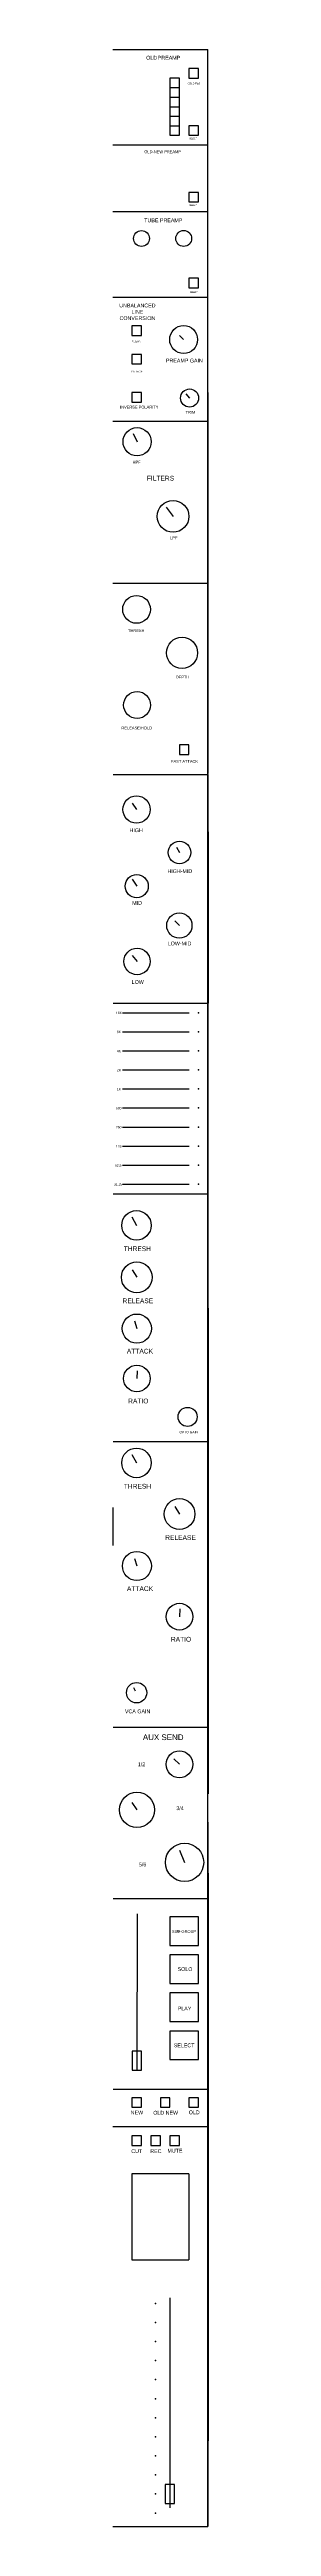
# Model space of a CAD drawing. Header units: inches. Extents: x 0 to 1600, y -1400 to 2600.
# Drawn here: x 600 to 700, y -1400 to 1200 of the extents above; entities that cross this region are included whole.
import ezdxf

# ---------------------------------------------------------------- set-up
doc = ezdxf.new("R2010")
doc.units = ezdxf.units.IN
doc.header["$MEASUREMENT"] = 0
doc.layers.get('0').update_dxf_attribs({"lineweight": 25, "true_color": 0xffffff})
doc.styles.add('textstyle105', font='')
doc.styles.add('textstyle11', font='')
doc.styles.add('textstyle122', font='')
doc.styles.add('textstyle137', font='')
doc.styles.add('textstyle155', font='')
doc.styles.add('textstyle171', font='')
doc.styles.add('textstyle187', font='')
doc.styles.add('textstyle219', font='')
doc.styles.add('textstyle22', font='')
doc.styles.add('textstyle234', font='')
doc.styles.add('textstyle251', font='')
doc.styles.add('textstyle266', font='')
doc.styles.add('textstyle283', font='')
doc.styles.add('textstyle298', font='')
doc.styles.add('textstyle315', font='')
doc.styles.add('textstyle330', font='')
doc.styles.add('textstyle346', font='')
doc.styles.add('textstyle362', font='')
doc.styles.add('textstyle378', font='')
doc.styles.add('textstyle393', font='')
doc.styles.add('textstyle409', font='')
doc.styles.add('textstyle426', font='')
doc.styles.add('textstyle43', font='')
doc.styles.add('textstyle441', font='')
doc.styles.add('textstyle458', font='')
doc.styles.add('textstyle474', font='')
doc.styles.add('textstyle490', font='')
doc.styles.add('textstyle506', font='')
doc.styles.add('textstyle522', font='')
doc.styles.add('textstyle538', font='')
doc.styles.add('textstyle54', font='')
doc.styles.add('textstyle554', font='')
doc.styles.add('textstyle570', font='')
doc.styles.add('textstyle586', font='')
doc.styles.add('textstyle602', font='')
doc.styles.add('textstyle618', font='')
doc.styles.add('textstyle633', font='')
doc.styles.add('textstyle650', font='')
doc.styles.add('textstyle666', font='')
doc.styles.add('textstyle682', font='')
doc.styles.add('textstyle698', font='')
doc.styles.add('textstyle715', font='')
doc.styles.add('textstyle730', font='')
doc.styles.add('textstyle746', font='')
doc.styles.add('textstyle75', font='')
doc.styles.add('textstyle761', font='')
doc.styles.add('textstyle778', font='')
doc.styles.add('textstyle795', font='')
doc.styles.add('textstyle811', font='')
doc.styles.add('textstyle827', font='')
doc.styles.add('textstyle842', font='')
doc.styles.add('textstyle858', font='')
doc.styles.add('textstyle874', font='')
doc.styles.add('textstyle890', font='')
doc.styles.add('textstyle90', font='')
doc.styles.add('textstyle905', font='')
doc.styles.add('textstyle926', font='')
doc.styles.add('textstyle942', font='')
doc.styles.add('textstyle959', font='')
doc.styles.get('textstyle105').set_extended_font_data('Liberation Sans')
doc.styles.get('textstyle11').set_extended_font_data('Liberation Sans')
doc.styles.get('textstyle122').set_extended_font_data('Liberation Sans')
doc.styles.get('textstyle137').set_extended_font_data('Liberation Sans')
doc.styles.get('textstyle155').set_extended_font_data('Liberation Sans')
doc.styles.get('textstyle171').set_extended_font_data('Liberation Sans')
doc.styles.get('textstyle187').set_extended_font_data('Liberation Sans')
doc.styles.get('textstyle219').set_extended_font_data('Liberation Sans')
doc.styles.get('textstyle22').set_extended_font_data('Liberation Sans')
doc.styles.get('textstyle234').set_extended_font_data('Liberation Sans')
doc.styles.get('textstyle251').set_extended_font_data('Liberation Sans')
doc.styles.get('textstyle266').set_extended_font_data('Liberation Sans')
doc.styles.get('textstyle283').set_extended_font_data('Liberation Sans')
doc.styles.get('textstyle298').set_extended_font_data('Liberation Sans')
doc.styles.get('textstyle315').set_extended_font_data('Liberation Sans')
doc.styles.get('textstyle330').set_extended_font_data('Liberation Sans')
doc.styles.get('textstyle346').set_extended_font_data('Liberation Sans')
doc.styles.get('textstyle362').set_extended_font_data('Liberation Sans')
doc.styles.get('textstyle378').set_extended_font_data('Liberation Sans')
doc.styles.get('textstyle393').set_extended_font_data('Liberation Sans')
doc.styles.get('textstyle409').set_extended_font_data('Liberation Sans')
doc.styles.get('textstyle426').set_extended_font_data('Liberation Sans')
doc.styles.get('textstyle43').set_extended_font_data('Liberation Sans')
doc.styles.get('textstyle441').set_extended_font_data('Liberation Sans')
doc.styles.get('textstyle458').set_extended_font_data('Liberation Sans')
doc.styles.get('textstyle474').set_extended_font_data('Liberation Sans')
doc.styles.get('textstyle490').set_extended_font_data('Liberation Sans')
doc.styles.get('textstyle506').set_extended_font_data('Liberation Sans')
doc.styles.get('textstyle522').set_extended_font_data('Liberation Sans')
doc.styles.get('textstyle538').set_extended_font_data('Liberation Sans')
doc.styles.get('textstyle54').set_extended_font_data('Liberation Sans')
doc.styles.get('textstyle554').set_extended_font_data('Liberation Sans')
doc.styles.get('textstyle570').set_extended_font_data('Liberation Sans')
doc.styles.get('textstyle586').set_extended_font_data('Liberation Sans')
doc.styles.get('textstyle602').set_extended_font_data('Liberation Sans')
doc.styles.get('textstyle618').set_extended_font_data('Liberation Sans')
doc.styles.get('textstyle633').set_extended_font_data('Liberation Sans')
doc.styles.get('textstyle650').set_extended_font_data('Liberation Sans')
doc.styles.get('textstyle666').set_extended_font_data('Liberation Sans')
doc.styles.get('textstyle682').set_extended_font_data('Liberation Sans')
doc.styles.get('textstyle698').set_extended_font_data('Liberation Sans')
doc.styles.get('textstyle715').set_extended_font_data('Liberation Sans')
doc.styles.get('textstyle730').set_extended_font_data('Liberation Sans')
doc.styles.get('textstyle746').set_extended_font_data('Liberation Sans')
doc.styles.get('textstyle75').set_extended_font_data('Liberation Sans')
doc.styles.get('textstyle761').set_extended_font_data('Liberation Sans')
doc.styles.get('textstyle778').set_extended_font_data('Liberation Sans')
doc.styles.get('textstyle795').set_extended_font_data('Liberation Sans')
doc.styles.get('textstyle811').set_extended_font_data('Liberation Sans')
doc.styles.get('textstyle827').set_extended_font_data('Liberation Sans')
doc.styles.get('textstyle842').set_extended_font_data('Liberation Sans')
doc.styles.get('textstyle858').set_extended_font_data('Liberation Sans')
doc.styles.get('textstyle874').set_extended_font_data('Liberation Sans')
doc.styles.get('textstyle890').set_extended_font_data('Liberation Sans')
doc.styles.get('textstyle90').set_extended_font_data('Liberation Sans')
doc.styles.get('textstyle905').set_extended_font_data('Liberation Sans')
doc.styles.get('textstyle926').set_extended_font_data('Liberation Sans')
doc.styles.get('textstyle942').set_extended_font_data('Liberation Sans')
doc.styles.get('textstyle959').set_extended_font_data('Liberation Sans')

msp = doc.modelspace()

# ---------------------------------------------------------------- linework, layer by layer
for p, q in [((600.2, 1200), (650.2, 1200)), ((650.2, 1200), (700.2, 1200)), ((700.2, 1100), (700.2, 1200)), ((700.2, -1400), (700.2, 1200)), ((660.2, 1170), (660.2, 1110)), ((670.2, 1170), (660.2, 1170)), ((670.2, 1110), (670.2, 1170)), ((680.2, 1180), (680.2, 1170)), ((690.2, 1180), (680.2, 1180)), ((680.2, 1170), (690.2, 1170)), ((690.2, 1170), (690.2, 1180)), ((660.2, 1160), (670.2, 1160)), ((660.2, 1150), (670.2, 1150)), ((660.2, 1140), (670.2, 1140)), ((660.2, 1130), (670.2, 1130)), ((660.2, 1120), (670.2, 1120)), ((680.2, 1120), (680.2, 1110)), ((690.2, 1120), (680.2, 1120)), ((690.2, 1110), (690.2, 1120)), ((600.2, 1100), (650.2, 1100)), ((650.2, 1100), (700.2, 1100)), ((660.2, 1110), (670.2, 1110)), ((680.2, 1110), (690.2, 1110)), ((700.2, 1030), (700.2, 1100)), ((680.2, 1050), (680.2, 1040)), ((690.2, 1050), (680.2, 1050)), ((680.2, 1040), (690.2, 1040)), ((690.2, 1040), (690.2, 1050)), ((600.2, 1030), (650.2, 1030)), ((650.2, 1030), (700.2, 1030)), ((700.2, 1000), (700.2, 1030)), ((700.2, 940), (700.2, 1000)), ((600.2, 940), (650.2, 940)), ((650.2, 940), (700.2, 940)), ((680.2, 960), (680.2, 950)), ((690.2, 960), (680.2, 960)), ((680.2, 950), (690.2, 950)), ((690.2, 950), (690.2, 960)), ((700.2, 840), (700.2, 940)), ((620.2, 910), (620.2, 900)), ((630.2, 910), (620.2, 910)), ((630.2, 900), (630.2, 910)), ((620.2, 900), (630.2, 900)), ((670.2, 900), (674.6, 895.6)), ((620.2, 880), (620.2, 870)), ((630.2, 880), (620.2, 880)), ((620.2, 870), (630.2, 870)), ((630.2, 870), (630.2, 880)), ((620.2, 840), (620.2, 830)), ((630.2, 840), (620.2, 840)), ((630.2, 830), (630.2, 840)), ((676.8, 838.7), (680.9, 834.2)), ((700.2, 840), (700.2, 440)), ((600.2, 810), (700.2, 810)), ((620.2, 830), (630.2, 830)), ((621.4, 797.1), (625.6, 788.3)), ((656.2, 719.7), (663.5, 710)), ((600.2, 640), (650.2, 640)), ((650.2, 640), (700.2, 640)), ((670.2, 470), (670.2, 460)), ((680.2, 470), (670.2, 470)), ((680.2, 460), (680.2, 470)), ((670.2, 460), (680.2, 460)), ((600.3, 439), (650.3, 439)), ((650.3, 439), (700.2, 439)), ((700.3, 379), (700.3, 439)), ((620.3, 409), (625, 402.3)), ((700.3, 379), (700.3, 199)), ((667.1, 362.6), (670.3, 357.1)), ((620.3, 329), (625.2, 321.8)), ((665.2, 285.4), (670.1, 280.5)), ((620.3, 249), (625.5, 242.8)), ((600.3, 199), (650.3, 199)), ((610.3, 189), (640.3, 189)), ((640.3, 189), (680.3, 189)), ((650.3, 199), (700.2, 199)), ((700.3, -1), (700.3, 199)), ((610.3, 169), (640.3, 169)), ((640.3, 169), (680.3, 169)), ((610.3, 149), (640.3, 149)), ((640.3, 149), (680.3, 149)), ((610.3, 129), (640.3, 129)), ((610.3, 109), (640.3, 109)), ((640.3, 129), (680.3, 129)), ((640.3, 109), (680.3, 109)), ((610.3, 89), (640.3, 89)), ((640.3, 89), (680.3, 89)), ((610.3, 69), (640.3, 69)), ((640.3, 69), (680.3, 69)), ((610.3, 49), (640.3, 49)), ((610.3, 29), (640.3, 29)), ((640.3, 49), (680.3, 49)), ((640.3, 29), (680.3, 29)), ((610.3, 9), (640.3, 9)), ((640.3, 9), (680.3, 9)), ((600.3, -1), (650.3, -1)), ((600.3, -1), (650.3, -1)), ((619.9, -25.3), (624.9, -34.3)), ((650.3, -1), (650.3, -1)), ((650.3, -1), (700.2, -1)), ((700.3, -81), (700.3, -1)), ((620.3, -81), (625.3, -88.8)), ((700.3, -111), (700.3, -81)), ((700.3, -121), (700.3, -101)), ((700.3, -121), (700.3, -451)), ((622.7, -134.5), (625.3, -142.6)), ((625.8, -186.8), (625.3, -195)), ((600.3, -261), (650.3, -261)), ((620, -274.6), (624.9, -283.6)), ((650.3, -261), (700.2, -261)), ((600.3, -360.3), (600.3, -330.3)), ((665.2, -329.5), (670.3, -337.3)), ((600.3, -370.3), (600.3, -350.3)), ((622.7, -383.8), (625.4, -391.8)), ((670.7, -436.8), (670.3, -445)), ((700.3, -451), (700.3, -561)), ((621.8, -519.3), (623.7, -523)), ((600.3, -561), (650.3, -561)), ((650.3, -561), (700.2, -561)), ((700.3, -561), (700.3, -631)), ((664.4, -594.3), (670.2, -600)), ((620.2, -640), (625.4, -647.8)), ((699.8, -633.7), (700.3, -741)), ((670.2, -690), (675.6, -702.9)), ((600.3, -741), (650.3, -741)), ((650.3, -741), (700.2, -741)), ((700.3, -741), (700.3, -941)), ((625.6, -757), (625.3, -921.1)), ((690.2, -760), (660.2, -760)), ((660.2, -760), (660.2, -790)), ((690.2, -790), (690.2, -760)), ((660.2, -790), (690.2, -790)), ((690.2, -800), (660.2, -800)), ((660.2, -800), (660.2, -830)), ((690.2, -830), (690.2, -800)), ((660.2, -830), (690.2, -830)), ((690.2, -840), (660.2, -840)), ((660.2, -840), (660.2, -870)), ((690.2, -870), (690.2, -840)), ((660.2, -870), (690.2, -870)), ((660.2, -880), (660.2, -910)), ((690.2, -880), (660.2, -880)), ((690.2, -910), (690.2, -880)), ((630.3, -901), (620.3, -901)), ((620.3, -901), (620.3, -911)), ((630.3, -921), (630.3, -901)), ((660.2, -910), (690.2, -910)), ((620.3, -911), (620.3, -921)), ((620.3, -921), (630.3, -921)), ((600.3, -941), (650.3, -941)), ((620.2, -950), (620.2, -960)), ((630.2, -950), (620.2, -950)), ((620.2, -960), (630.2, -960)), ((630.2, -960), (630.2, -950)), ((650.2, -950), (650.2, -960)), ((660.2, -950), (650.2, -950)), ((650.2, -960), (660.2, -960)), ((650.3, -941), (650.3, -941)), ((650.3, -941), (700.2, -941)), ((660.2, -960), (660.2, -950)), ((680.2, -950), (680.2, -960)), ((690.2, -950), (680.2, -950)), ((680.2, -960), (690.2, -960)), ((690.2, -960), (690.2, -950)), ((700.3, -941), (700.3, -1221)), ((600.2, -980), (700.2, -980)), ((620.2, -990), (620.2, -1000)), ((630.2, -990), (620.2, -990)), ((620.2, -1000), (630.2, -1000)), ((630.2, -1000), (630.2, -990)), ((640.2, -990), (640.2, -1000)), ((650.2, -990), (640.2, -990)), ((640.2, -1000), (650.2, -1000)), ((650.2, -1000), (650.2, -990)), ((660.2, -990), (660.2, -1000)), ((670.2, -990), (660.2, -990)), ((660.2, -1000), (670.2, -1000)), ((670.2, -1000), (670.2, -990)), ((680.2, -1030), (620.2, -1030)), ((620.2, -1030), (620.2, -1120)), ((680.2, -1030), (680.2, -1120)), ((620.2, -1120), (680.2, -1120)), ((660.2, -1160), (660.2, -1380.5)), ((700.3, -1221), (700.2, -1400)), ((655, -1355.9), (655, -1375.9)), ((665, -1355.9), (655, -1355.9)), ((655, -1375.9), (665, -1375.9)), ((665, -1375.9), (665, -1355.9)), ((600.2, -1400), (700.2, -1400))]:
    msp.add_line(p, q)
for centre, radius in [((630.2, 1001.7), 8.34), ((674.7, 1001.7), 8.35), ((674.6, 895.6), 14.7), ((680.9, 834.2), 9.49), ((625.6, 788.3), 14.8), ((663.5, 710), 16.7), ((625, 612.3), 14.6), ((672.9, 566.7), 16.4), ((625.6, 511.9), 14.2), ((625, 402.3), 14.3), ((670.3, 357.1), 11.9), ((625.2, 321.8), 12.2), ((670.1, 280.5), 13.3), ((625.5, 242.8), 13.9), ((624.9, -34.3), 15.5), ((625.3, -88.8), 16.2), ((625.3, -142.6), 15.3), ((625.3, -195), 14), ((678.8, -235.3), 10), ((624.9, -283.6), 15.5), ((670.3, -337.3), 16.2), ((625.4, -391.8), 15.3), ((670.3, -445), 14), ((625.1, -524.8), 10.7), ((670.2, -600), 14.1), ((625.4, -647.8), 18.5), ((675.6, -702.9), 20.1)]:
    msp.add_circle(centre, radius)
for p in [(690.3, 189), (690.3, 169), (690.3, 149), (690.3, 129), (690.3, 109), (690.3, 89), (690.3, 69), (690.3, 49), (690.3, 29), (690.3, 9), (645, -1165.9), (645, -1185.9), (645, -1205.9), (645, -1225.9), (645, -1245.9), (645, -1265.9), (645, -1285.9), (645, -1305.9), (645, -1325.9), (645, -1345.9), (645, -1365.9), (645, -1385.9)]:
    msp.add_point(p)

# ---------------------------------------------------------------- texts
at = {"char_height": 1}
for s, insert, attachment_point, style in [('\\C7;\\H4;OLD\\H2; \\H4;PREAMP', (653.1, 1191.4), 5, 'textstyle234'), ('\\C7;\\H2;-20dB Pad', (685.1, 1164.5), 5, 'textstyle219'), ('\\C7;\\H3;OLD-NEW PREAMP', (652.5, 1092.7), 5, 'textstyle75'), ('\\C7;\\H1.5;SELECT', (684.6, 1106.6), 5, 'textstyle874'), ('\\C7;\\H4;TUBE PREAMP', (653.2, 1020.7), 5, 'textstyle905'), ('\\C7;\\H1.5;SELECT', (684.6, 1036.6), 5, 'textstyle858'), ('\\C7;\\H1.5;SELECT', (685.2, 945.3), 5, 'textstyle890'), ('\\C7;\\H4;UNBALANCED\\PLINE \\PCONVERSION', (625.9, 924.7), 5, 'textstyle715'), ('\\C7;\\H2;CLEAN', (625, 893.8), 5, 'textstyle746'), ('\\C7;\\H2;VINTAGE', (625.2, 862), 5, 'textstyle761'), ('\\C7;\\H4;PREAMP GAIN', (656, 875.5), 1, 'textstyle346'), ('\\C7;\\H3;INVERSE POLARITY', (607.7, 826.2), 1, 'textstyle315'), ('\\C7;\\H3;TRIM', (676.6, 820.7), 1, 'textstyle362'), ('\\C7;\\H3;HPF', (625.1, 766.9), 5, 'textstyle187'), ('\\C7;\\H5;FILTERS', (650.2, 750), 5, 'textstyle171'), ('\\C7;\\H3;LPF', (664.2, 687.5), 5, 'textstyle155'), ('\\C7;\\H3;THRESH', (624.7, 590), 5, 'textstyle90'), ('\\C7;\\H3;DEPTH', (673.5, 541.3), 5, 'textstyle105'), ('\\C7;\\H3;RELEASE/HOLD', (625.2, 487.8), 5, 'textstyle137'), ('\\C7;\\H3;FAST ATTACK', (675.6, 452.8), 5, 'textstyle122'), ('\\C7;\\H4;HIGH', (624.6, 380.5), 5, 'textstyle778'), ('\\C7;\\H4;HIGH-MID', (670.6, 337.5), 5, 'textstyle811'), ('\\C7;\\H4;MID', (625.6, 304.2), 5, 'textstyle795'), ('\\C7;\\H4;LOW-MID', (670.3, 261.6), 5, 'textstyle842'), ('\\C7;\\H4;LOW', (626.3, 221.2), 5, 'textstyle827'), ('\\C7;\\H2.5;16K', (603.3, 190), 1, 'textstyle633'), ('\\C7;\\H2.5;8K', (604.3, 170), 1, 'textstyle666'), ('\\C7;\\H2.5;4K', (604.3, 150), 1, 'textstyle650'), ('\\C7;\\H2.5;2K', (604.3, 130), 1, 'textstyle698'), ('\\C7;\\H2.5;1K', (604.3, 110), 1, 'textstyle682'), ('\\C7;\\H2.5;500', (603.3, 90), 1, 'textstyle570'), ('\\C7;\\H2.5;250', (603.3, 70), 1, 'textstyle554'), ('\\C7;\\H2.5;62.5', (602.3, 30), 1, 'textstyle586'), ('\\C7;\\H2.5;125', (603.3, 50), 1, 'textstyle602'), ('\\C7;\\H2.5;31.25', (601.3, 10), 1, 'textstyle618'), ('\\H5;THRESH', (611.5, -56.3), 1, 'textstyle474'), ('\\H5;RELEASE', (610.3, -111), 1, 'textstyle506'), ('\\H5;ATTACK', (614.8, -163.8), 1, 'textstyle538'), ('\\H5;RATIO', (616.2, -216.1), 1, 'textstyle426'), ('\\C7;\\H2.5;OPTO GAIN', (670.2, -250), 1, 'textstyle730'), ('\\H5;THRESH', (611.6, -305.6), 1, 'textstyle441'), ('\\H5;RELEASE', (655.2, -359.5), 1, 'textstyle458'), ('\\H5;ATTACK', (614.9, -413.1), 1, 'textstyle490'), ('\\H5;RATIO', (661.2, -466.2), 1, 'textstyle522'), ('\\C7;\\H4;VCA GAIN', (612.8, -542.4), 1, 'textstyle330'), ('\\C7;\\H6;AUX SEND', (653.1, -571.6), 5, 'textstyle251'), ('\\C7;\\H4;1/2', (630.2, -600), 5, 'textstyle283'), ('\\C7;\\H4;3/4', (670.8, -646.1), 5, 'textstyle298'), ('\\C7;\\H4;5/6', (631.4, -705.2), 5, 'textstyle266'), ('\\C2;\\H3;SUB-GROUP', (662.3, -773.9), 1, 'textstyle409'), ('\\C6;\\H4;SOLO', (668.3, -812.9), 1, 'textstyle393'), ('\\C7;\\H4;PLAY', (668.4, -854.3), 1, 'textstyle22'), ('\\C4;\\H4;SELECT', (664.2, -893), 1, 'textstyle378'), ('\\C7;\\H4;NEW', (618.9, -963.5), 1, 'textstyle926'), ('\\C7;\\H4;OLD NEW', (642.6, -963.7), 1, 'textstyle942'), ('\\C7;\\H4;OLD', (680, -963.3), 1, 'textstyle959'), ('\\C7;\\H4;CUT', (619.5, -1004), 1, 'textstyle11'), ('\\C7;\\H4;REC', (639.5, -1004), 1, 'textstyle43'), ('\\C7;\\H4;MUTE', (657.5, -1003.6), 1, 'textstyle54')]:
    msp.add_mtext(s, dxfattribs=dict(at, insert=insert, attachment_point=attachment_point, style=style))

doc.saveas('drawing.dxf')
